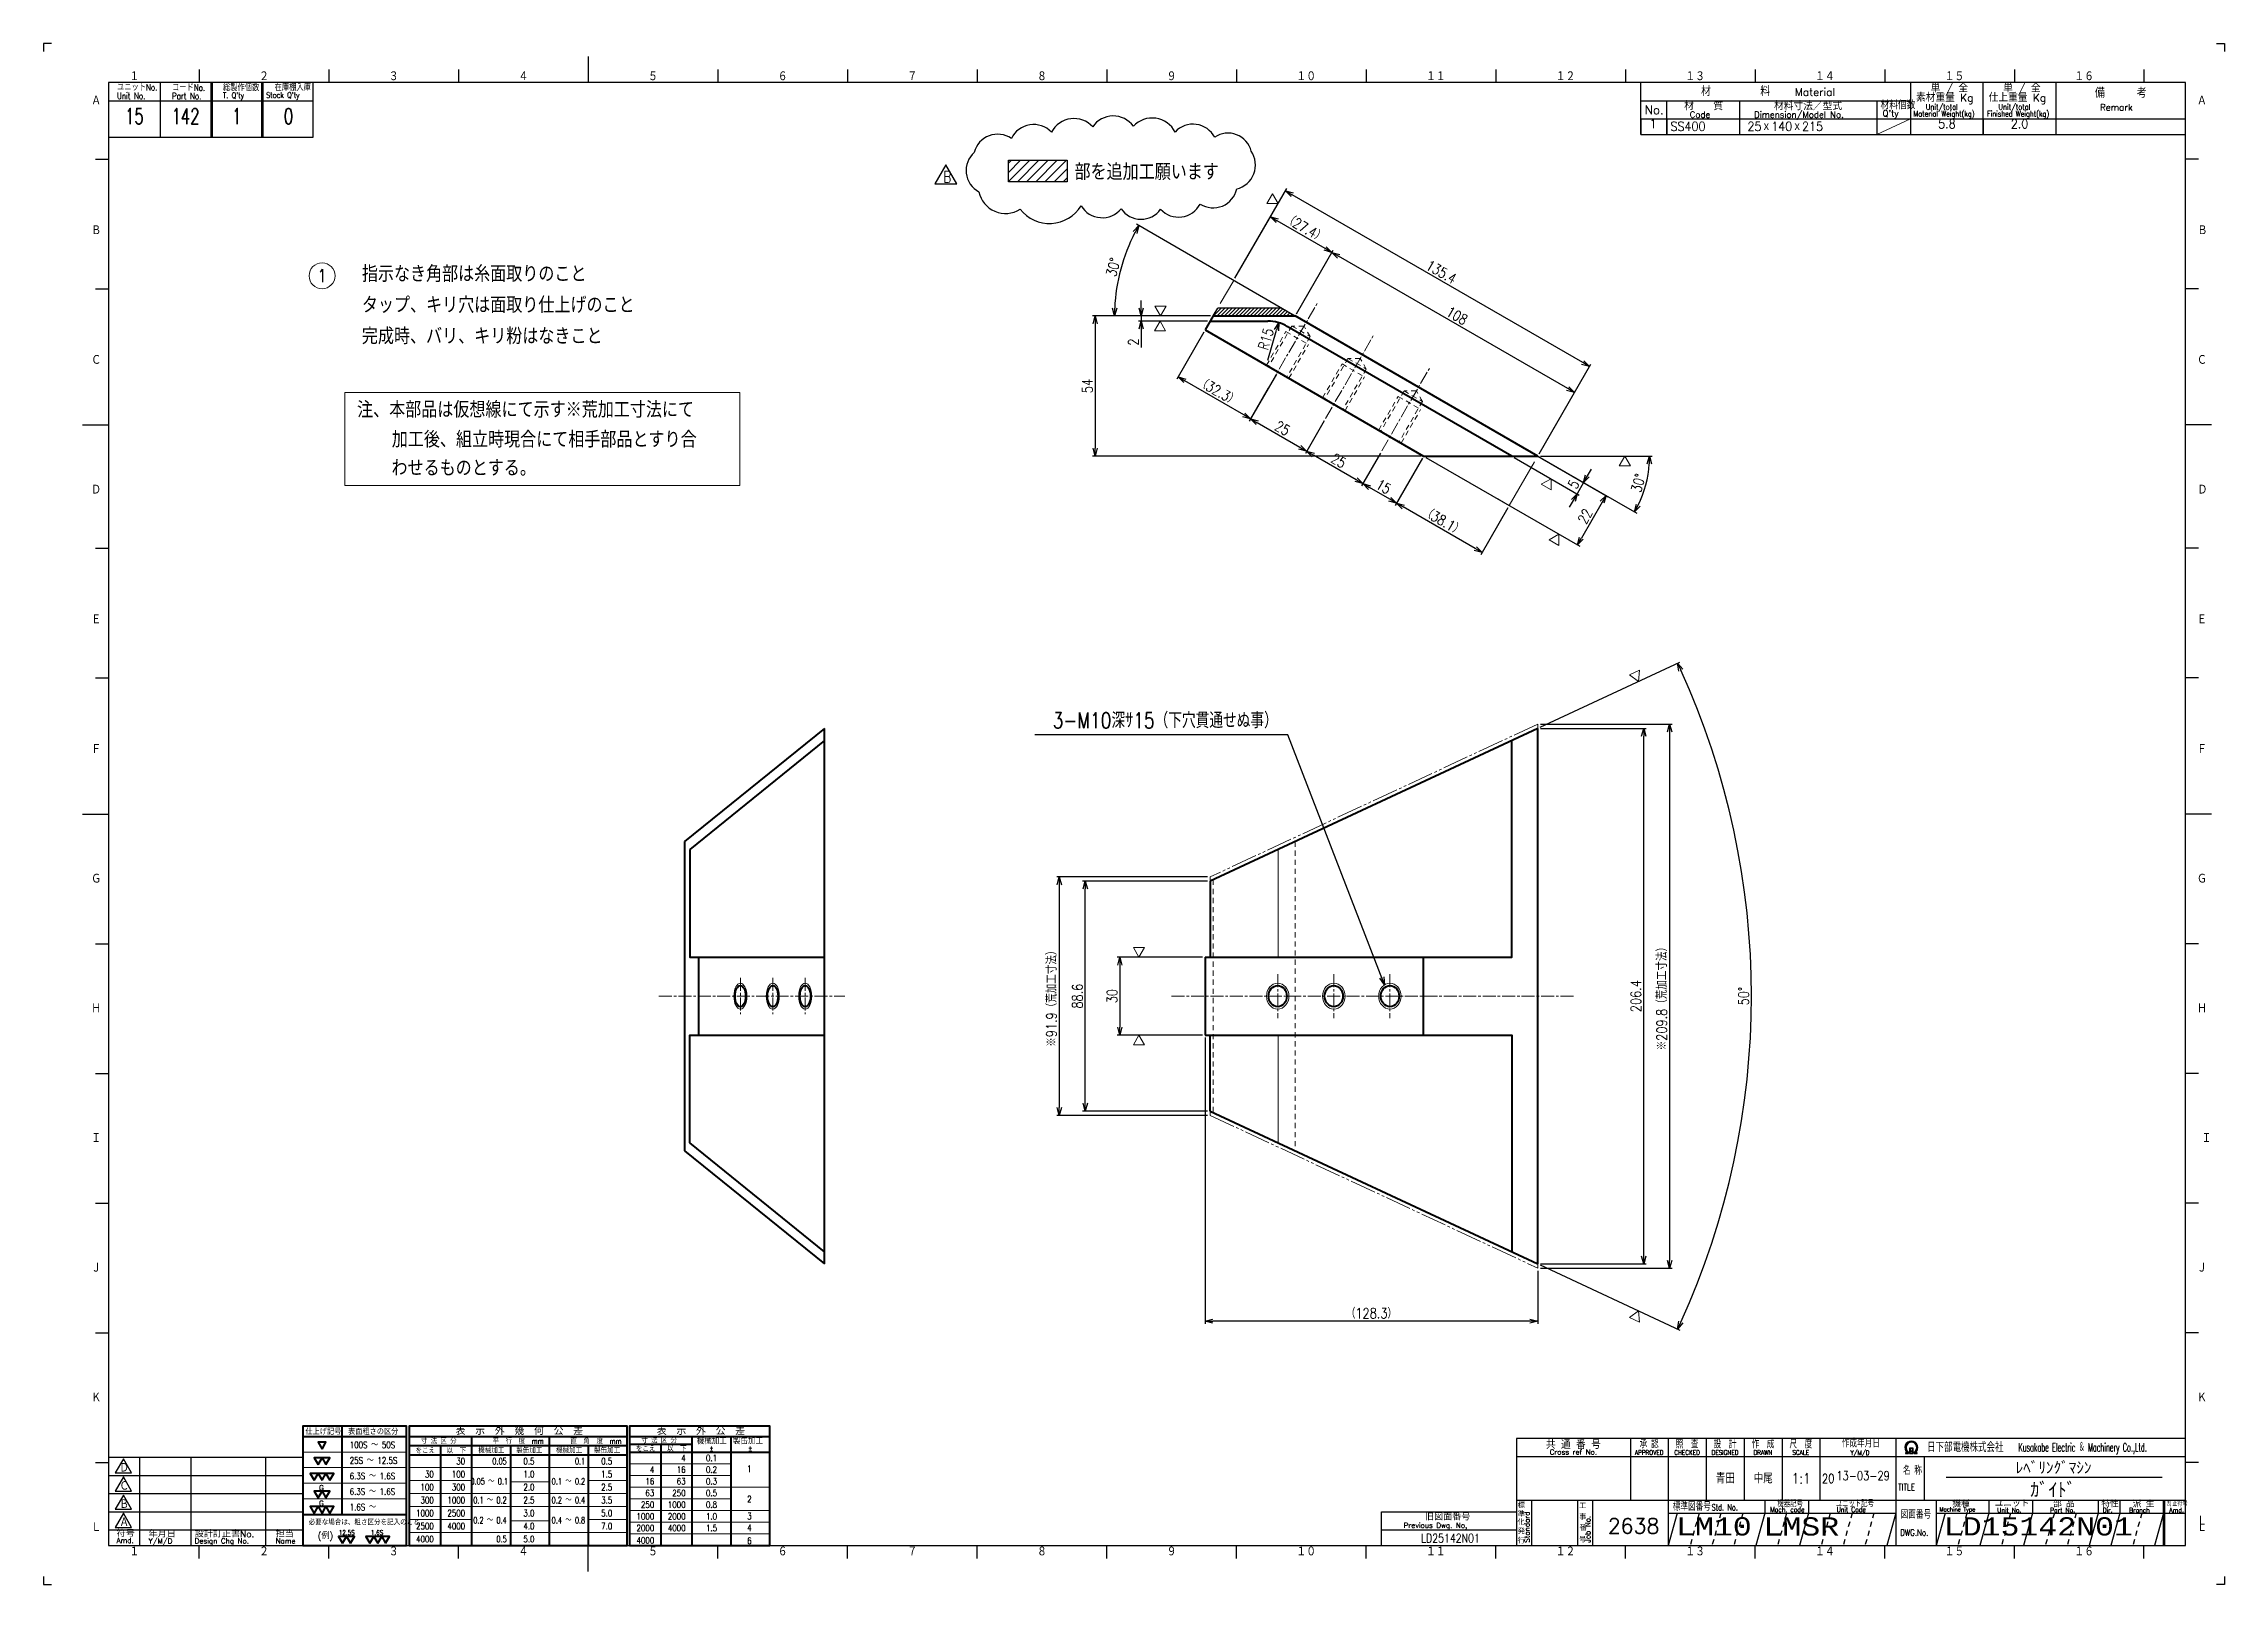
# Model space of a CAD drawing. Header units: millimetres. Extents: x 0 to 841, y 0 to 1188.
# Drawn here: x 0 to 841, y 0 to 594 of the extents above; entities that cross this region are included whole.
import ezdxf
from ezdxf.enums import TextEntityAlignment as Align

# ---------------------------------------------------------------- set-up
doc = ezdxf.new("R2010")
doc.units = ezdxf.units.MM
for name, pattern in [('GEN3A', [3.5, 2, -1.5]), ('GEN4A', [15, 10, -1, 1, -1, 1, -1]), ('GEN7A', [7.5, 5, -0.75, 1, -0.75]), ('HIDDEN2', [3.5, 2, -1.5])]:
    doc.linetypes.add(name, pattern=pattern)
doc.layers.get('0').update_dxf_attribs({"linetype": 'CONTINUOUS', "lineweight": 20})
doc.layers.get('DEFPOINTS').update_dxf_attribs({"linetype": 'CONTINUOUS'})
for name, color, linetype, lineweight in [('2', 5, 'CONTINUOUS', 40), ('3A', 6, 'HIDDEN2', 20), ('4', 3, 'CONTINUOUS', 13), ('4A', 3, 'GEN4A', 13), ('5', 3, 'CONTINUOUS', 13), ('6', 7, 'CONTINUOUS', 50), ('7A', 4, 'GEN7A', 13), ('8', 1, 'CONTINUOUS', 13), ('_-3A', 6, 'HIDDEN2', 20)]:
    doc.layers.add(name, color=color, linetype=linetype, lineweight=lineweight)
doc.layers.add('RAHM2', color=1, linetype='CONTINUOUS')
doc.layers.add('RAHM3', color=52, linetype='CONTINUOUS')
doc.styles.add('DIMENSION', font='monotxt.shx', dxfattribs={"bigfont": 'bigfont.shx'})
doc.styles.get("Standard").update_dxf_attribs({"font": 'romans.shx', "width": 0.8, "bigfont": 'extfont2.shx'})
doc.dimstyles.new('GEN-ISO', dxfattribs={"dimtxt": 4, "dimasz": 3, "dimexe": 1, "dimexo": 1, "dimgap": 1, "dimtad": 3, "dimrnd": 0.01, "dimdsep": 46, "dimtxsty": 'Standard', "dimblk": 'OPEN30', "dimcen": 0, "dimclrt": 7, "dimadec": 3, "dimazin": 2, "dimtp": 0.1, "dimtm": 0.1, "dimtfac": 0.6, "dimtmove": 2, "dimatfit": 3, "dimldrblk": 'OPEN30', "dimfxl": 1, "dimarcsym": 0})
doc.dimstyles.new('GEN-ISO$0', dxfattribs={"dimtxt": 4, "dimasz": 3, "dimexe": 1, "dimexo": 1, "dimgap": 1, "dimtad": 3, "dimrnd": 0.01, "dimdsep": 46, "dimtxsty": 'Standard', "dimblk": 'OPEN30', "dimcen": 0, "dimclrt": 7, "dimazin": 2, "dimtp": 0.1, "dimtm": 0.1, "dimtfac": 0.6, "dimtmove": 2, "dimatfit": 3, "dimldrblk": 'OPEN30', "dimfxl": 1, "dimarcsym": 0})
doc.dimstyles.new('GEN-ISO$4', dxfattribs={"dimtxt": 4, "dimasz": 3, "dimexe": 1, "dimexo": 1, "dimgap": 1, "dimtad": 1, "dimtoh": 1, "dimrnd": 0.01, "dimdsep": 46, "dimtxsty": 'Standard', "dimblk": 'OPEN30', "dimcen": 0, "dimclrt": 7, "dimazin": 2, "dimtp": 0.1, "dimtm": 0.1, "dimtfac": 0.6, "dimtofl": 0, "dimtmove": 0, "dimatfit": 2, "dimldrblk": 'OPEN30', "dimfxl": 1, "dimarcsym": 0})

msp = doc.modelspace()

# ---------------------------------------------------------------- texts
at = {"layer": '5', "color": 52}
for s, insert, char_height, attachment_point in [('3-M10深ｻ15（下穴貫通せぬ事）', (475.953, 333.037), 6, 6), ('青田', (644.854, 40.914), 4, 4), ('中尾', (659.478, 40.914), 4, 4)]:
    msp.add_mtext(s, dxfattribs=dict(at, insert=insert, char_height=char_height, attachment_point=attachment_point))
at = {"layer": '6', "width": 0.9}
for s, p in [('指示なき角部は糸面取りのこと', (122.733, 502.105)), ('タップ、キリ穴は面取り仕上げのこと', (122.733, 490.105)), ('完成時、バリ、キリ粉はなきこと', (122.733, 478.105)), ('注、本部品は仮想線にて示す※荒加工寸法にて', (120.883, 449.748)), ('加工後、組立時現合にて相手部品とすり合', (134.273, 438.246)), ('わせるものとする。', (134.166, 427.264))]:
    msp.add_text(s, height=6.25, dxfattribs=at).set_placement(p)
at = {"layer": 'DEFPOINTS', "width": 0.9}
msp.add_text('部を追加工願います', height=6.25, dxfattribs=at).set_placement((397.552, 541.39))
at = {"layer": 'DEFPOINTS', "color": 7, "lineweight": 50, "insert": (346.905, 544.796), "char_height": 4.375, "attachment_point": 1}
msp.add_mtext_dynamic_manual_height_columns('B', width=3.52356, gutter_width=17.5, heights=[0], dxfattribs=at)

# ---------------------------------------------------------------- blocks, each defined once
blk = doc.blocks.new('1A1ﾌﾞﾋﾝ')
at = {"layer": 'RAHM2', "color": 5, "linetype": 'Continuous'}
for p, q in [((3, 594), (0, 594)), ((0, 594), (0, 591)), ((210, 589), (210, 579)), ((838, 594), (841, 594)), ((841, 594), (841, 591)), ((60, 584), (60, 579)), ((110, 584), (110, 579)), ((160, 584), (160, 579)), ((260, 584), (260, 579)), ((310, 584), (310, 579)), ((360, 584), (360, 579)), ((410, 584), (410, 579)), ((460, 584), (460, 579)), ((510, 584), (510, 579)), ((560, 584), (560, 579)), ((610, 584), (610, 579)), ((660, 584), (660, 579)), ((710, 584), (710, 579)), ((760, 584), (760, 579)), ((810, 584), (810, 579)), ((826, 579), (25, 579)), ((25, 579), (25, 15)), ((104, 558), (104, 579)), ((826, 15), (826, 579)), ((25, 558), (64.5, 558)), ((64.5, 558), (104, 558)), ((20, 549.5), (25, 549.5)), ((831, 549.5), (826, 549.5)), ((20, 499.5), (25, 499.5)), ((831, 499.5), (826, 499.5)), ((15, 447), (25, 447)), ((836, 447), (826, 447)), ((20, 399.5), (25, 399.5)), ((831, 399.5), (826, 399.5)), ((20, 349.5), (25, 349.5)), ((831, 349.5), (826, 349.5)), ((15, 297), (25, 297)), ((836, 297), (826, 297)), ((20, 247), (25, 247)), ((831, 247), (826, 247)), ((20, 197), (25, 197)), ((831, 197), (826, 197)), ((20, 147), (25, 147)), ((831, 147), (826, 147)), ((20, 97), (25, 97)), ((831, 97), (826, 97)), ((20, 47), (25, 47)), ((831, 47), (826, 47)), ((25, 15), (826, 15)), ((60, 10), (60, 15)), ((110, 10), (110, 15)), ((160, 10), (160, 15)), ((210, 5), (210, 15)), ((260, 10), (260, 15)), ((310, 10), (310, 15)), ((360, 10), (360, 15)), ((410, 10), (410, 15)), ((460, 10), (460, 15)), ((510, 10), (510, 15)), ((560, 10), (560, 15)), ((610, 10), (610, 15)), ((660, 10), (660, 15)), ((710, 10), (710, 15)), ((760, 10), (760, 15)), ((810, 10), (810, 15)), ((0, 3), (0, 0)), ((0, 0), (3, 0)), ((841, 0), (838, 0)), ((841, 3), (841, 0))]:
    blk.add_line(p, q, dxfattribs=at)
at = {"layer": 'RAHM2', "color": 7, "linetype": 'Continuous'}
for p, q in [((25, 572), (64.5, 572)), ((45, 579), (45, 558)), ((64.5, 579), (64.5, 558)), ((64.5, 572), (104, 572)), ((65, 579), (65, 558)), ((84, 579), (84, 558)), ((84.5, 579), (84.5, 558)), ((616, 559), (616, 579)), ((616, 572), (720, 572)), ((626, 559), (626, 572)), ((654, 572), (654, 559)), ((707, 572), (707, 559)), ((720, 579), (720, 559)), ((748, 559), (748, 579)), ((776, 579), (776, 559)), ((616, 565), (826, 565)), ((616, 559), (826, 559)), ((611.93, 56.26), (611.93, 32.42)), ((626.55, 56.26), (626.55, 15)), ((641.18, 56.26), (641.18, 32.42)), ((655.8, 56.26), (655.8, 32.42)), ((670.43, 56.26), (670.43, 32.42)), ((685.05, 56.26), (685.05, 32.42)), ((714.3, 56.26), (714.3, 15)), ((25, 49), (100, 49)), ((37, 49), (37, 15)), ((56.8, 49), (56.8, 15)), ((85.6, 49), (85.6, 15)), ((100, 15), (100, 49)), ((568.05, 49.26), (826, 49.26)), ((685.05, 49.26), (685.05, 32.42)), ((714.3, 49.26), (714.3, 49.26)), ((725.17, 49.26), (725.17, 32.42)), ((25, 42), (100, 42)), ((25, 35), (100, 35)), ((25, 28), (100, 28)), ((516, 28), (568.05, 28)), ((516, 15), (516, 28)), ((568.05, 32.42), (826, 32.42)), ((573.77, 32.42), (573.77, 15)), ((591.59, 32.42), (591.59, 15)), ((597.3, 32.42), (597.3, 15)), ((626.55, 27.42), (714.3, 27.42)), ((663.73, 32.42), (663.73, 27.42)), ((680.59, 32.42), (680.59, 27.42)), ((729.82, 32.42), (729.82, 15)), ((729.82, 27.42), (826, 27.42)), ((750.15, 32.42), (750.15, 27.42)), ((767, 32.42), (767, 27.42)), ((792.29, 32.42), (792.29, 27.42)), ((800.72, 32.42), (800.72, 27.42)), ((817.57, 15), (817.57, 32.42)), ((818.07, 15), (818.07, 32.42)), ((25, 21), (100, 21)), ((516, 21), (568.05, 21))]:
    blk.add_line(p, q, dxfattribs=at)
at = {"layer": 'RAHM2', "color": 3, "linetype": 'Continuous'}
for p, q in [((733.73, 41.35), (817.03, 41.35)), ((630.02, 27.42), (626.55, 15)), ((663.73, 27.42), (660.26, 15)), ((680.59, 27.42), (677.12, 15)), ((714.3, 27.42), (710.83, 15)), ((750.15, 27.42), (746.68, 15)), ((767, 27.42), (763.54, 15)), ((792.29, 27.42), (788.82, 15)), ((800.72, 27.42), (797.25, 15))]:
    blk.add_line(p, q, dxfattribs=at)
at = {"layer": 'RAHM2', "color": 3, "linetype": 'GEN3A'}
for p, q in [((638.44, 27.42), (634.98, 15)), ((646.87, 27.42), (643.41, 15)), ((655.3, 27.42), (651.84, 15)), ((672.16, 27.42), (668.69, 15)), ((689.01, 27.42), (685.55, 15)), ((697.44, 27.42), (693.98, 15)), ((705.87, 27.42), (702.41, 15)), ((741.72, 27.42), (738.25, 15)), ((758.57, 27.42), (755.11, 15)), ((775.43, 27.42), (771.97, 15)), ((783.86, 27.42), (780.39, 15)), ((809.14, 27.42), (805.68, 15))]:
    blk.add_line(p, q, dxfattribs=at)
at = {"layer": 'RAHM2', "color": 5, "linetype": 'Continuous'}
blk.add_lwpolyline([(826, 56.26), (568.05, 56.26), (568.05, 15)], dxfattribs=at)
at = {"layer": 'RAHM2', "color": 7, "linetype": 'Continuous'}
for points in [[(718.02, 50.4), (719.22, 50.4), (719.22, 51.01)], [(718.02, 50.58), (718.97, 50.58), (718.97, 50.91)], [(718.72, 50.82), (718.72, 50.75), (718.02, 50.75), (718.02, 50.4)], [(719.62, 52.51), (719.62, 50.4), (720.92, 50.4), (720.92, 52.51), (719.62, 52.51)], [(719.77, 52.36), (719.77, 51.53), (720.77, 51.53), (720.77, 52.36), (719.77, 52.36)], [(720.77, 51.38), (720.77, 50.55), (719.77, 50.55), (719.77, 51.38), (720.77, 51.38)], [(721.32, 50.98), (721.32, 50.4), (722.58, 50.4), (722.58, 50.75), (721.85, 50.75), (721.85, 50.8)], [(721.57, 50.87), (721.57, 50.58), (722.58, 50.58)]]:
    blk.add_lwpolyline(points, dxfattribs=at)
for points in [[(30.79, 48.41), (27.65, 42.97), (33.92, 42.97)], [(30.79, 41.41), (27.65, 35.97), (33.92, 35.97)], [(30.79, 34.41), (27.65, 28.97), (33.92, 28.97)], [(30.79, 27.41), (27.65, 21.97), (33.92, 21.97)]]:
    blk.add_lwpolyline(points, close=True, dxfattribs=at)
at = {"layer": 'RAHM2', "color": 3, "linetype": 'Continuous'}
for points in [[(733.29, 27.42), (729.82, 15)], [(817.57, 27.42), (817.57, 27.42), (814.11, 15)]]:
    blk.add_lwpolyline(points, dxfattribs=at)
at = {"layer": 'RAHM2', "color": 7, "linetype": 'Continuous'}
for radius, start, end in [(2.5, 308.27062, 230.89517), (2.28, 303.99488, 234.40132), (2.06, 299.8294, 238.47562)]:
    blk.add_arc((720.3, 52.76), radius, start, end, dxfattribs=at)
at = {"layer": 'RAHM2', "color": 5, "linetype": 'Continuous'}
for s, height, p in [('１', 3.31, (33.1, 579.6)), ('２', 3.31, (83.1, 579.6)), ('３', 3.31, (133.1, 579.6)), ('４', 3.31, (183.1, 579.6)), ('５', 3.31, (233.1, 579.6)), ('６', 3.31, (283.1, 579.6)), ('７', 3.31, (333.1, 579.6)), ('８', 3.31, (383.1, 579.6)), ('９', 3.31, (433.1, 579.6)), ('１０', 3.311, (483.1, 579.6)), ('１１', 3.311, (533.1, 579.6)), ('１２', 3.311, (583.1, 579.6)), ('１３', 3.311, (633.1, 579.6)), ('１４', 3.311, (683.1, 579.6)), ('１５', 3.311, (733.1, 579.6)), ('１６', 3.311, (783.1, 579.6)), ('Ａ', 3.31, (18.36, 570.24)), ('Ａ', 3.31, (830.43, 570.24)), ('Ｂ', 3.31, (18.36, 520.24)), ('Ｂ', 3.31, (830.65, 520.24)), ('Ｃ', 3.31, (18.36, 470.24)), ('Ｃ', 3.31, (830.43, 470.24)), ('Ｄ', 3.31, (18.36, 420.24)), ('Ｄ', 3.31, (830.65, 420.24)), ('Ｅ', 3.31, (18.36, 370.24)), ('Ｅ', 3.31, (830.43, 370.24)), ('Ｆ', 3.31, (18.36, 320.24)), ('Ｆ', 3.31, (830.43, 320.24)), ('Ｇ', 3.31, (18.36, 270.24)), ('Ｇ', 3.31, (830.43, 270.24)), ('Ｈ', 3.31, (18.36, 220.24)), ('Ｈ', 3.31, (830.43, 220.24)), ('Ｉ', 3.31, (18.36, 170.24)), ('Ｉ', 3.31, (832.19, 170.24)), ('Ｊ', 3.31, (18.36, 120.24)), ('Ｊ', 3.31, (830.43, 120.24)), ('Ｋ', 3.31, (18.36, 70.24)), ('Ｋ', 3.31, (830.43, 70.24)), ('Ｌ', 3.31, (830.43, 22.74)), ('Ｌ', 3.31, (18.36, 20.24)), ('Ｌ', 3.31, (830.43, 20.24)), ('１', 3.31, (33.1, 10.87)), ('２', 3.31, (83.1, 10.87)), ('３', 3.31, (133.1, 10.87)), ('４', 3.31, (183.1, 10.87)), ('５', 3.31, (233.1, 10.87)), ('６', 3.31, (283.1, 10.87)), ('７', 3.31, (333.1, 10.87)), ('８', 3.31, (383.1, 10.87)), ('９', 3.31, (433.1, 10.87)), ('１０', 3.311, (483.1, 10.87)), ('１１', 3.311, (533.1, 10.87)), ('１２', 3.311, (583.1, 10.87)), ('１３', 3.311, (633.1, 10.87)), ('１４', 3.311, (683.1, 10.87)), ('１５', 3.311, (733.1, 10.87)), ('１６', 3.311, (783.1, 10.87))]:
    blk.add_text(s, height=height, dxfattribs=at).set_placement(p)
at = {"layer": 'RAHM2', "color": 7, "linetype": 'Continuous'}
for s, height, width, p in [('ユニットNo.', 2.5, 0.8, (28.29, 575.92)), ('Unit No.', 2.5, 0.8, (28.29, 572.64)), ('コードNo.', 2.5, 0.8, (49.52, 575.81)), ('Part No.', 2.5, 0.8, (49.52, 572.53)), ('総製作個数', 2.5, 0.8, (69.17, 575.72)), ("T. Q'ty", 2.2, 0.8, (69.17, 572.96)), ("Stock Q'ty", 2.2, 0.8, (85.8, 573.06)), ('在庫棚入庫', 2.5, 0.8, (89.08, 575.82)), ('材料個数', 3, 0.8, (708.41, 568.75)), ('Material Weight(kg)', 2.2, 0.68, (721.1, 565.86)), ('Unit/total', 2.2, 0.7, (725.86, 568.49)), ('Finished Weight(kg)', 2.2, 0.68, (749.46, 565.86)), ('Unit/total', 2.2, 0.7, (753.86, 568.49)), ('作成年月日', 3, 0.7, (693.49, 52.82)), ('Y/M/D', 1.8, 0.8, (696.79, 49.87)), ('Kusakabe Electric ＆ Machinery Co.,Ltd.', 3.3108, 0.5, (761.56, 51.19)), ('20', 3.5, 0.8, (685.81, 39.08)), ('名 称', 3, 0.7, (717.06, 42.33)), ('TITLE', 2.5, 0.8, (715.18, 36.25)), ('標準図番号', 3, 0.7, (628.26, 28.44)), ('Std. No.', 2.5, 0.7, (643.23, 28.44)), ('Mach. code', 2, 0.7, (665.86, 27.83)), ('機器記号', 2.5, 0.7, (668.65, 29.77)), ('ユニット記号', 2.5, 0.7, (691.14, 29.85)), ('Unit Code', 2, 0.7, (691.45, 27.83)), ('図面番号', 3, 0.7, (716.15, 25.37)), ('Machine Type', 1.7, 0.9, (731.15, 28.05)), ('訂正符号', 2, 0.7, (818.96, 30.16))]:
    blk.add_text(s, height=height, dxfattribs=dict(at, width=width)).set_placement(p)
for s, height, p in [('材\u3000\u3000\u3000\u3000\u3000料', 3.311, (639.18, 573.82)), ('Material', 3, (675.34, 573.82)), ('素材重量 Kg', 3, (722.08, 571.63)), ('単 / 全', 3, (727.71, 575.26)), ('仕上重量 Kg', 3, (750.08, 571.63)), ('単 / 全', 3, (755.71, 575.26)), ('備     考', 3.311, (791.08, 573.21)), ('No.', 3.311, (617.5, 566.82)), ('材\u3000\u3000質', 3, (632.68, 568.39)), ('Code', 2.4, (634.82, 565.45)), ('Dimension/Model No.', 2.4, (659.65, 565.45)), ('材料寸法／型式', 3, (667.33, 568.39)), ("Q'ty", 2.4, (709.19, 565.93)), ('Remark', 2.5, (793.03, 568.16)), ('Ｄ', 3.2, (29.23, 43.2)), ('Ｃ', 3.2, (29.23, 36.2)), ('Ａ', 3.2, (29.23, 22.2)), ('Ｂ', 3.2, (29.23, 29.2)), ('旧図面番号', 2.5, (532.71, 24.69)), ('標', 2, (568.44, 29.43)), ('準', 2, (568.47, 26.11)), ('工', 2, (592.15, 29.24)), ('事', 2, (592.17, 24.92)), ('機種', 2.4, (736.08, 29.76)), ('ユニット', 2.4, (752.39, 29.96)), ('Unit No.', 1.7, (753.39, 27.76)), ('Part No.', 1.7, (773.81, 27.76)), ('部 品', 2.4, (774.93, 29.79)), ('特性', 2.4, (793.55, 29.78)), ('Dir.', 1.7, (794.09, 27.76)), ('Branch', 1.7, (804.28, 27.76)), ('派 生', 2.4, (805.65, 29.72)), ('Amd.', 1.7, (819.74, 27.76)), ('Amd.', 2, (28.17, 15.93)), ('符号', 2.5, (28.17, 18.37)), ('Y/M/D', 2, (40.49, 15.7)), ('年月日', 2.5, (40.49, 18.14)), ('設計訂正書No.', 2.5, (58.29, 18.18)), ('Design Chg No.', 2, (58.29, 15.75)), ('担当', 2.5, (89.5, 18.18)), ('Name', 2, (89.5, 15.75)), ('Previous Dwg. No,', 2, (524.5, 21.75)), ('化', 2, (568.37, 22.95)), ('行', 2, (568.43, 15.82)), ('行', 2, (568.46, 15.82)), ('発', 2, (568.46, 19.47)), ('号', 2, (592.11, 16.28)), ('番', 2, (592.31, 20.76))]:
    blk.add_text(s, height=height, dxfattribs=at).set_placement(p)
for s, height, p in [('共 通 番 号', 3, (589.93, 54.14)), ('Cross ref No.', 2, (589.93, 51.01))]:
    blk.add_text(s, height=height, dxfattribs=at).set_placement(p, align=Align.MIDDLE)
for s, height, width, p in [('APPROVED', 1.8, 0.8, (619.18, 50.85)), ('承 認', 3, 0.7, (619.18, 54.35)), ('CHECKED', 1.8, 0.8, (633.8, 50.85)), ('照  査', 3, 0.7, (633.8, 54.35)), ('DESIGNED', 1.8, 0.8, (648.43, 50.85)), ('設  計', 3, 0.7, (648.43, 54.35)), ('作  成', 3, 0.7, (663.05, 54.35)), ('DRAWN', 1.8, 0.8, (663.05, 50.85)), ('尺  度', 3, 0.7, (677.67, 54.35)), ('SCALE', 1.8, 0.8, (677.67, 50.85)), ('DWG.No.', 2.5, 0.8, (721.41, 19.96))]:
    blk.add_text(s, height=height, dxfattribs=dict(at, width=width)).set_placement(p, align=Align.MIDDLE)
at = {"layer": 'RAHM2', "color": 7, "linetype": 'Continuous', "width": 0.844147}
blk.add_text('日下部電機株式会社', height=3.311, dxfattribs=at).set_placement((726.35, 51.06), (755.79, 51.06), align=Align.FIT)
at = {"layer": 'RAHM2', "color": 7, "linetype": 'Continuous'}
for s, p in [('Standard', (573.07, 16.05)), ('Job No.', (596.5, 16.05))]:
    blk.add_text(s, height=2, rotation=90, dxfattribs=at).set_placement(p)
at = {"layer": 'RAHM2', "color": 5, "linetype": 'Continuous', "width": 0.7}
for tag, p in [('HEADER3', (35, 566.01)), ('HEADER4', (54.75, 566)), ('HEADER15', (74.49, 566)), ('HEADER16', (94.43, 566))]:
    blk.add_attdef(tag, text='', height=6, dxfattribs=at).set_placement(p, align=Align.MIDDLE)
at = {"layer": 'RAHM2', "color": 7, "linetype": 'Continuous'}
blk.add_attdef('HEADER5', text='', height=2.5, dxfattribs=at).set_placement((63.69, 559.1), align=Align.BOTTOM_RIGHT)
for tag, height, width, p in [('HEADER25', 3.2, 0.63, (46.91, 45.38)), ('HEADER23', 3.33, 0.8, (71.4, 45.2)), ('HEADER24', 3.5, 0.8, (92.57, 45.22)), ('HEADER7', 5, 0.8, (590.38, 40.8)), ('GEN-TITLE-SCA', 4, 0.85, (677.79, 40.85)), ('HEADER1', 5, 0.9, (775.12, 45.15)), ('HEADER22', 3.2, 0.63, (46.91, 38.38)), ('HEADER20', 3.33, 0.8, (71.4, 38.2)), ('HEADER21', 3.5, 0.8, (92.57, 38.22)), ('HEADER2', 6, 0.9, (774.89, 36.68)), ('HEADER19', 3.2, 0.63, (46.91, 31.38)), ('HEADER11', 3.2, 0.63, (46.91, 24.38)), ('HEADER17', 3.33, 0.8, (71.4, 31.2)), ('HEADER9', 3.33, 0.8, (71.4, 24.2)), ('HEADER18', 3.5, 0.8, (92.57, 31.22)), ('HEADER10', 3.5, 0.8, (92.57, 24.22)), ('HEADER14', 3.31, 0.8, (542.54, 17.82))]:
    blk.add_attdef(tag, text='', height=height, dxfattribs=dict(at, width=width)).set_placement(p, align=Align.MIDDLE)
at = {"layer": 'RAHM2', "color": 7, "linetype": 'Continuous', "width": 0.8}
blk.add_attdef('GEN-TITLE-DAT', text='', height=3.5, dxfattribs=at).set_placement((691.35, 39.1), align=Align.BOTTOM_LEFT)
at = {"layer": 'RAHM2', "color": 5, "linetype": 'Continuous'}
blk.add_attdef('HEADER6', text='', height=5.8, dxfattribs=at).set_placement((623.09, 17.9), align=Align.BOTTOM_RIGHT)
at = {"layer": 'RAHM2', "color": 5, "linetype": 'Continuous', "style": 'DIMENSION', "width": 1.2}
for tag, p in [('HEADER13', (629.56, 16.75)), ('HEADER12', (663.26, 16.72)), ('GEN-TITLE-DWG', (732.79, 16.74))]:
    blk.add_attdef(tag, text='', height=7.02, dxfattribs=at).set_placement(p, align=Align.BOTTOM_LEFT)
at = {"layer": 'RAHM2', "color": 5, "linetype": 'Continuous', "style": 'DIMENSION'}
blk.add_attdef('HEADER8', text='', height=7.02, dxfattribs=at).set_placement((824.55, 16.71), align=Align.BOTTOM_RIGHT)
blk = doc.blocks.new('_Open30')
at = {"color": 0, "linetype": 'ByBlock', "lineweight": -2}
for p, q in [((-1, 0.27), (0, 0)), ((0, 0), (-1, -0.27)), ((0, 0), (-1, 0))]:
    blk.add_line(p, q, dxfattribs=at)
blk = doc.blocks.new('*D4')
at = {"layer": '5', "color": 0, "lineweight": -2, "transparency": 16777216}
for p, q in [((459.45, 503.56), (479.39, 538.11)), ((593.55, 471.04), (481.49, 535.74)), ((576.7, 435.87), (596.64, 470.41))]:
    blk.add_line(p, q, dxfattribs=at)
at = {"layer": 'DEFPOINTS', "color": 0, "transparency": 16777216}
for p in [(478.89, 537.24), (458.95, 502.7), (576.2, 435)]:
    blk.add_point(p, dxfattribs=at)
at = {"layer": '5', "color": 0, "lineweight": -2, "transparency": 16777216, "xscale": 3, "yscale": 3, "zscale": 3}
for p, rotation in [((478.89, 537.24), 149.9999999999995), ((596.14, 469.54), 329.9999999999994)]:
    blk.add_blockref('_Open30', p, dxfattribs=dict(at, rotation=rotation))
at = {"layer": '5', "color": 7, "transparency": 16777216, "insert": (539.02, 505.99), "char_height": 4, "attachment_point": 5, "rotation": 330}
blk.add_mtext('135.4', dxfattribs=at)
blk = doc.blocks.new('*D5')
at = {"layer": '5', "color": 0, "lineweight": -2, "transparency": 16777216}
for p, q in [((483.17, 489.87), (497.32, 514.38)), ((587.76, 461.02), (499.42, 512.02)), ((576.7, 435.87), (590.85, 460.38))]:
    blk.add_line(p, q, dxfattribs=at)
at = {"layer": 'DEFPOINTS', "color": 0, "transparency": 16777216}
for p in [(496.82, 513.52), (482.67, 489), (576.2, 435)]:
    blk.add_point(p, dxfattribs=at)
at = {"layer": '5', "color": 0, "lineweight": -2, "transparency": 16777216, "xscale": 3, "yscale": 3, "zscale": 3}
for p, rotation in [((496.82, 513.52), 149.9999999999967), ((590.35, 459.52), 329.9999999999967)]:
    blk.add_blockref('_Open30', p, dxfattribs=dict(at, rotation=rotation))
at = {"layer": '5', "color": 7, "transparency": 16777216, "insert": (545.09, 489.11), "char_height": 4, "attachment_point": 5, "rotation": 330}
blk.add_mtext('108', dxfattribs=at)
blk = doc.blocks.new('*D6')
at = {"layer": '5', "color": 0, "lineweight": -2, "transparency": 16777216}
for p, q in [((459.45, 503.56), (473.6, 528.08)), ((494.23, 515.02), (475.7, 525.71)), ((483.17, 489.87), (497.32, 514.38))]:
    blk.add_line(p, q, dxfattribs=at)
at = {"layer": 'DEFPOINTS', "color": 0, "transparency": 16777216}
for p in [(473.1, 527.21), (458.95, 502.7), (482.67, 489)]:
    blk.add_point(p, dxfattribs=at)
at = {"layer": '5', "color": 0, "lineweight": -2, "transparency": 16777216, "xscale": 3, "yscale": 3, "zscale": 3}
for p, rotation in [((473.1, 527.21), 149.9999999999969), ((496.82, 513.52), 329.9999999999969)]:
    blk.add_blockref('_Open30', p, dxfattribs=dict(at, rotation=rotation))
at = {"layer": '5', "color": 7, "transparency": 16777216, "insert": (486.46, 522.96), "char_height": 4, "attachment_point": 5, "rotation": 330}
blk.add_mtext('（27.4）', dxfattribs=at)
blk = doc.blocks.new('*D7')
at = {"layer": '5', "color": 0, "lineweight": -2, "transparency": 16777216}
for p, q in [((450.04, 489), (422.27, 489)), ((423.27, 492), (423.27, 495)), ((423.27, 489), (423.27, 487)), ((448.88, 487), (422.27, 487)), ((423.27, 484), (423.27, 476.87))]:
    blk.add_line(p, q, dxfattribs=at)
at = {"layer": 'DEFPOINTS', "color": 0, "transparency": 16777216}
for p in [(451.04, 489), (423.27, 487), (449.88, 487)]:
    blk.add_point(p, dxfattribs=at)
at = {"layer": '5', "color": 0, "lineweight": -2, "transparency": 16777216, "xscale": 3, "yscale": 3, "zscale": 3}
for p, rotation in [((423.27, 489), 270), ((423.27, 487), 90)]:
    blk.add_blockref('_Open30', p, dxfattribs=dict(at, rotation=rotation))
at = {"layer": '5', "color": 7, "transparency": 16777216, "insert": (420.27, 478.93), "char_height": 4, "attachment_point": 5, "rotation": 90}
blk.add_mtext('2', dxfattribs=at)
blk = doc.blocks.new('*D8')
at = {"layer": '5', "color": 0, "lineweight": -2, "transparency": 16777216}
for p, q in [((569.57, 438.83), (594.73, 424.3)), ((567.07, 434.5), (592.23, 419.97)), ((595.37, 427.4), (596.87, 430)), ((593.87, 424.8), (591.37, 420.47)), ((589.87, 417.87), (588.37, 415.27))]:
    blk.add_line(p, q, dxfattribs=at)
at = {"layer": 'DEFPOINTS', "color": 0, "transparency": 16777216}
for p in [(568.7, 439.33), (566.2, 435), (591.37, 420.47)]:
    blk.add_point(p, dxfattribs=at)
at = {"layer": '5', "color": 0, "lineweight": -2, "transparency": 16777216, "xscale": 3, "yscale": 3, "zscale": 3}
for p, rotation in [((591.37, 420.47), 60.00000000000156), ((593.87, 424.8), 240.0000000000016)]:
    blk.add_blockref('_Open30', p, dxfattribs=dict(at, rotation=rotation))
at = {"layer": '5', "color": 7, "transparency": 16777216, "insert": (590.02, 424.14), "char_height": 4, "attachment_point": 5, "rotation": 60}
blk.add_mtext('5', dxfattribs=at)
blk = doc.blocks.new('*D9')
at = {"layer": '5', "color": 0, "lineweight": -2, "transparency": 16777216}
for p, q in [((569.57, 438.83), (603.39, 419.3)), ((533.07, 434.5), (592.39, 400.25)), ((601.03, 417.2), (593.03, 403.35))]:
    blk.add_line(p, q, dxfattribs=at)
at = {"layer": 'DEFPOINTS', "color": 0, "transparency": 16777216}
for p in [(568.7, 439.33), (532.2, 435), (591.53, 400.75)]:
    blk.add_point(p, dxfattribs=at)
at = {"layer": '5', "color": 0, "lineweight": -2, "transparency": 16777216, "xscale": 3, "yscale": 3, "zscale": 3}
for p, rotation in [((602.53, 419.8), 60.00000000000147), ((591.53, 400.75), 240.0000000000015)]:
    blk.add_blockref('_Open30', p, dxfattribs=dict(at, rotation=rotation))
at = {"layer": '5', "color": 7, "transparency": 16777216, "insert": (594.43, 411.77), "char_height": 4, "attachment_point": 5, "rotation": 60}
blk.add_mtext('22', dxfattribs=at)
blk = doc.blocks.new('*D10')
at = {"layer": 'DEFPOINTS', "color": 0, "lineweight": -2, "transparency": 16777216}
for p, q in [((577.07, 434.5), (614.41, 412.94)), ((577.2, 435), (620.32, 435))]:
    blk.add_line(p, q, dxfattribs=at)
blk.add_arc((576.2, 435), 43.12, 333.98681, 356.01319, dxfattribs=at)
at = {"layer": 'DEFPOINTS', "color": 0, "transparency": 16777216}
for p in [(477.47, 492), (532.2, 435), (576.2, 435), (576.2, 435), (616.72, 420.25)]:
    blk.add_point(p, dxfattribs=at)
at = {"layer": 'DEFPOINTS', "color": 0, "lineweight": -2, "transparency": 16777216, "xscale": 3, "yscale": 3, "zscale": 3}
for p, rotation in [((619.32, 435), 88.00659600025816), ((613.55, 413.44), 241.9934039997387)]:
    blk.add_blockref('_Open30', p, dxfattribs=dict(at, rotation=rotation))
at = {"layer": 'DEFPOINTS', "color": 7, "transparency": 16777216, "insert": (614.96, 424.62), "char_height": 4, "attachment_point": 5, "rotation": 75}
blk.add_mtext('30°', dxfattribs=at)
blk = doc.blocks.new('*D11')
at = {"layer": '5', "color": 0, "lineweight": -2, "transparency": 16777216}
for p, q in [((531.7, 434.13), (521.23, 415.99)), ((552.13, 399.31), (524.32, 415.36)), ((564.7, 415.08), (554.23, 396.94))]:
    blk.add_line(p, q, dxfattribs=at)
at = {"layer": 'DEFPOINTS', "color": 0, "transparency": 16777216}
for p in [(532.2, 435), (521.73, 416.86), (565.2, 415.95)]:
    blk.add_point(p, dxfattribs=at)
at = {"layer": '5', "color": 0, "lineweight": -2, "transparency": 16777216, "xscale": 3, "yscale": 3, "zscale": 3}
for p, rotation in [((521.73, 416.86), 149.9999999999993), ((554.73, 397.81), 329.9999999999993)]:
    blk.add_blockref('_Open30', p, dxfattribs=dict(at, rotation=rotation))
at = {"layer": '5', "color": 7, "transparency": 16777216, "insert": (539.73, 409.93), "char_height": 4, "attachment_point": 5, "rotation": 330}
blk.add_mtext('（38.1）', dxfattribs=at)
blk = doc.blocks.new('*D12')
at = {"layer": '5', "color": 0, "lineweight": -2, "transparency": 16777216}
for p, q in [((515.52, 436.12), (508.24, 423.49)), ((519.13, 418.36), (511.33, 422.86))]:
    blk.add_line(p, q, dxfattribs=at)
at = {"layer": 'DEFPOINTS', "color": 0, "transparency": 16777216}
for p in [(516.02, 436.98), (532.2, 435), (508.74, 424.36)]:
    blk.add_point(p, dxfattribs=at)
at = {"layer": '5', "color": 0, "lineweight": -2, "transparency": 16777216, "xscale": 3, "yscale": 3, "zscale": 3}
for p, rotation in [((508.74, 424.36), 149.9999999999993), ((521.73, 416.86), 329.9999999999993)]:
    blk.add_blockref('_Open30', p, dxfattribs=dict(at, rotation=rotation))
at = {"layer": '5', "color": 7, "transparency": 16777216, "insert": (516.73, 423.21), "char_height": 4, "attachment_point": 5, "rotation": 330}
blk.add_mtext('15', dxfattribs=at)
blk = doc.blocks.new('*D13')
at = {"layer": '5', "color": 0, "lineweight": -2, "transparency": 16777216}
for p, q in [((493.87, 448.62), (486.58, 435.99)), ((506.14, 425.86), (489.68, 435.36))]:
    blk.add_line(p, q, dxfattribs=at)
at = {"layer": 'DEFPOINTS', "color": 0, "transparency": 16777216}
for p in [(494.37, 449.48), (487.08, 436.86), (516.02, 436.98)]:
    blk.add_point(p, dxfattribs=at)
at = {"layer": '5', "color": 0, "lineweight": -2, "transparency": 16777216, "xscale": 3, "yscale": 3, "zscale": 3}
for p, rotation in [((487.08, 436.86), 149.9999999999993), ((508.74, 424.36), 329.9999999999993)]:
    blk.add_blockref('_Open30', p, dxfattribs=dict(at, rotation=rotation))
at = {"layer": '5', "color": 7, "transparency": 16777216, "insert": (499.41, 433.21), "char_height": 4, "attachment_point": 5, "rotation": 330}
blk.add_mtext('25', dxfattribs=at)
blk = doc.blocks.new('*D14')
at = {"layer": '5', "color": 0, "lineweight": -2, "transparency": 16777216}
for p, q in [((472.22, 461.12), (464.93, 448.49)), ((484.49, 438.36), (468.03, 447.86))]:
    blk.add_line(p, q, dxfattribs=at)
at = {"layer": 'DEFPOINTS', "color": 0, "transparency": 16777216}
for p in [(472.72, 461.98), (465.43, 449.36), (494.37, 449.48)]:
    blk.add_point(p, dxfattribs=at)
at = {"layer": '5', "color": 0, "lineweight": -2, "transparency": 16777216, "xscale": 3, "yscale": 3, "zscale": 3}
for p, rotation in [((465.43, 449.36), 149.9999999999993), ((487.08, 436.86), 329.9999999999993)]:
    blk.add_blockref('_Open30', p, dxfattribs=dict(at, rotation=rotation))
at = {"layer": '5', "color": 7, "transparency": 16777216, "insert": (477.76, 445.71), "char_height": 4, "attachment_point": 5, "rotation": 330}
blk.add_mtext('25', dxfattribs=at)
blk = doc.blocks.new('*D15')
at = {"layer": '5', "color": 0, "lineweight": -2, "transparency": 16777216}
for p, q in [((447.45, 482.78), (436.97, 464.64)), ((462.84, 450.86), (440.07, 464)), ((475.41, 466.63), (464.93, 448.49))]:
    blk.add_line(p, q, dxfattribs=at)
at = {"layer": 'DEFPOINTS', "color": 0, "transparency": 16777216}
for p in [(447.95, 483.64), (437.47, 465.5), (475.91, 467.5)]:
    blk.add_point(p, dxfattribs=at)
at = {"layer": '5', "color": 0, "lineweight": -2, "transparency": 16777216, "xscale": 3, "yscale": 3, "zscale": 3}
for p, rotation in [((437.47, 465.5), 150.0000000000033), ((465.43, 449.36), 330.0000000000033)]:
    blk.add_blockref('_Open30', p, dxfattribs=dict(at, rotation=rotation))
at = {"layer": '5', "color": 7, "transparency": 16777216, "insert": (452.95, 460.03), "char_height": 4, "attachment_point": 5, "rotation": 330}
blk.add_mtext('（32.3）', dxfattribs=at)
blk = doc.blocks.new('*D16')
at = {"layer": '5', "color": 0, "lineweight": -2, "transparency": 16777216}
for p, q in [((481.8, 489.5), (421.46, 524.34)), ((450.04, 489), (411.99, 489))]:
    blk.add_line(p, q, dxfattribs=at)
blk.add_arc((482.67, 489), 69.68, 152.4671, 177.5329, dxfattribs=at)
at = {"layer": 'DEFPOINTS', "color": 0, "transparency": 16777216}
for p in [(417.19, 512.83), (451.04, 489), (482.67, 489), (482.67, 489), (576.2, 435)]:
    blk.add_point(p, dxfattribs=at)
at = {"layer": '5', "color": 0, "lineweight": -2, "transparency": 16777216, "xscale": 3, "yscale": 3, "zscale": 3}
for p, rotation in [((422.33, 523.84), 61.2335501554433), ((412.99, 489), 268.7664498445537)]:
    blk.add_blockref('_Open30', p, dxfattribs=dict(at, rotation=rotation))
at = {"layer": '5', "color": 7, "transparency": 16777216, "insert": (412.47, 507.81), "char_height": 4, "attachment_point": 5, "rotation": 75}
blk.add_mtext('30°', dxfattribs=at)
blk = doc.blocks.new('*D17')
at = {"layer": '5', "color": 0, "lineweight": -2, "transparency": 16777216}
for p, q in [((446.95, 241.78), (414.05, 241.78)), ((415.05, 238.78), (415.05, 214.78)), ((446.95, 211.78), (414.05, 211.78))]:
    blk.add_line(p, q, dxfattribs=at)
at = {"layer": 'DEFPOINTS', "color": 0, "transparency": 16777216}
for p in [(447.95, 241.78), (415.05, 211.78), (447.95, 211.78)]:
    blk.add_point(p, dxfattribs=at)
at = {"layer": '5', "color": 0, "lineweight": -2, "transparency": 16777216, "xscale": 3, "yscale": 3, "zscale": 3}
for p, rotation in [((415.05, 241.78), 90), ((415.05, 211.78), 270)]:
    blk.add_blockref('_Open30', p, dxfattribs=dict(at, rotation=rotation))
at = {"layer": '5', "color": 7, "transparency": 16777216, "insert": (412.05, 226.78), "char_height": 4, "attachment_point": 5, "rotation": 90}
blk.add_mtext('30', dxfattribs=at)
blk = doc.blocks.new('*D18')
at = {"layer": '5', "color": 0, "lineweight": -2, "transparency": 16777216}
for p, q in [((448.88, 271.1), (400.7, 271.1)), ((401.7, 185.46), (401.7, 268.1)), ((448.88, 182.46), (400.7, 182.46))]:
    blk.add_line(p, q, dxfattribs=at)
at = {"layer": 'DEFPOINTS', "color": 0, "transparency": 16777216}
for p in [(401.7, 271.1), (449.88, 271.1), (449.88, 182.46)]:
    blk.add_point(p, dxfattribs=at)
at = {"layer": '5', "color": 0, "lineweight": -2, "transparency": 16777216, "xscale": 3, "yscale": 3, "zscale": 3}
for p, rotation in [((401.7, 271.1), 90), ((401.7, 182.46), 270)]:
    blk.add_blockref('_Open30', p, dxfattribs=dict(at, rotation=rotation))
at = {"layer": '5', "color": 7, "transparency": 16777216, "insert": (398.7, 226.78), "char_height": 4, "attachment_point": 5, "rotation": 90}
blk.add_mtext('88.6', dxfattribs=at)
blk = doc.blocks.new('*D19')
at = {"layer": '5', "color": 0, "lineweight": -2, "transparency": 16777216}
for p, q in [((577.2, 330), (618.06, 330)), ((617.06, 126.56), (617.06, 327)), ((577.2, 123.56), (618.06, 123.56))]:
    blk.add_line(p, q, dxfattribs=at)
at = {"layer": 'DEFPOINTS', "color": 0, "transparency": 16777216}
for p in [(576.2, 330), (617.06, 330), (576.2, 123.56)]:
    blk.add_point(p, dxfattribs=at)
at = {"layer": '5', "color": 0, "lineweight": -2, "transparency": 16777216, "xscale": 3, "yscale": 3, "zscale": 3}
for p, rotation in [((617.06, 330), 90), ((617.06, 123.56), 270)]:
    blk.add_blockref('_Open30', p, dxfattribs=dict(at, rotation=rotation))
at = {"layer": '5', "color": 7, "transparency": 16777216, "insert": (614.06, 226.78), "char_height": 4, "attachment_point": 5, "rotation": 90}
blk.add_mtext('206.4', dxfattribs=at)
blk = doc.blocks.new('*D20')
at = {"layer": '5', "color": 0, "lineweight": -2, "transparency": 16777216}
for p, q in [((577.11, 330.42), (631.06, 355.58)), ((577.11, 123.14), (631.06, 97.98))]:
    blk.add_line(p, q, dxfattribs=at)
blk.add_arc((354.85, 226.78), 303.77, 335.56586, 24.43414, dxfattribs=at)
at = {"layer": 'DEFPOINTS', "color": 0, "transparency": 16777216}
for p in [(576.2, 330), (449.88, 271.1), (449.88, 182.46), (655.41, 182.76), (576.2, 123.56)]:
    blk.add_point(p, dxfattribs=at)
at = {"layer": '5', "color": 0, "lineweight": -2, "transparency": 16777216, "xscale": 3, "yscale": 3, "zscale": 3}
for p, rotation in [((630.15, 355.16), 114.7170723129634), ((630.15, 98.4), 245.2829276870364)]:
    blk.add_blockref('_Open30', p, dxfattribs=dict(at, rotation=rotation))
at = {"layer": '5', "color": 7, "transparency": 16777216, "insert": (655.61, 226.78), "char_height": 4, "attachment_point": 5, "rotation": 90}
blk.add_mtext('50°', dxfattribs=at)
blk = doc.blocks.new('*D21')
at = {"layer": '5', "color": 0, "lineweight": -2, "transparency": 16777216}
for p, q in [((450.04, 489), (404.52, 489)), ((405.52, 486), (405.52, 438)), ((531.2, 435), (404.52, 435))]:
    blk.add_line(p, q, dxfattribs=at)
at = {"layer": 'DEFPOINTS', "color": 0, "transparency": 16777216}
for p in [(451.04, 489), (405.52, 435), (532.2, 435)]:
    blk.add_point(p, dxfattribs=at)
at = {"layer": '5', "color": 0, "lineweight": -2, "transparency": 16777216, "xscale": 3, "yscale": 3, "zscale": 3}
for p, rotation in [((405.52, 489), 90), ((405.52, 435), 270)]:
    blk.add_blockref('_Open30', p, dxfattribs=dict(at, rotation=rotation))
at = {"layer": '5', "color": 7, "transparency": 16777216, "insert": (402.52, 462), "char_height": 4, "attachment_point": 5, "rotation": 90}
blk.add_mtext('54', dxfattribs=at)
blk = doc.blocks.new('STDBUHIN')
at = {"color": 7}
for p, q in [((0, 0), (0, -6)), ((10, 0), (10, -6)), ((38, 0), (38, -6)), ((91, 0), (91, -6)), ((104, 0), (104, -6)), ((132, 0), (132, -6)), ((160, 0), (160, -6)), ((0, -6), (210, -6))]:
    blk.add_line(p, q, dxfattribs=at)
at = {"layer": 'RAHM3', "color": 7, "width": 0.9}
for tag, p in [('1GENST', (4.710911, -4.609434)), ('4GENST', (96.434633, -4.658422)), ('5GENST', (118, -4.729)), ('6GENST', (146, -4.729))]:
    blk.add_attdef(tag, text='', height=3.5, dxfattribs=at).set_placement(p, align=Align.BOTTOM_CENTER)
at = {"layer": 'RAHM3', "color": 7}
for tag, p, width in [('2GENST', (11.373533, -4.658422), 0.8), ('3GENST', (41.070972, -4.658422), 0.8), ('7GENST', (162.759538, -4.671383), 0.9)]:
    blk.add_attdef(tag, p, '', height=3.5, dxfattribs=dict(at, width=width))
blk = doc.blocks.new('GENBALLOON1')
blk.add_circle((0, 0), 5)
at = {"flags": 1}
blk.add_attdef('GEN_PARENT', text='', height=2.5, dxfattribs=at).set_placement((0, 0), align=Align.MIDDLE)
blk.add_attdef('REF_NO', text='', height=3.5).set_placement((0, 0), align=Align.MIDDLE)
at = {"color": 7, "flags": 1}
for tag, p in [('5GENINF', (6.43, 0.96)), ('6GENINF', (6.43, 0.63)), ('7GENINF', (6.43, 0.3)), ('8GENINF', (6.43, -0.04)), ('9GENINF', (6.43, -0.37)), ('3GENINF', (6.43, -2.34)), ('4GENINF', (6.43, -2.67)), ('20GENINF', (6.43, -4.7)), ('21GENINF', (6.43, -5.04)), ('22GENINF', (6.43, -5.37)), ('10GENINF', (6.43, -0.7)), ('11GENINF', (6.43, -1)), ('12GENINF', (6.43, -1.34)), ('13GENINF', (6.43, -1.67)), ('14GENINF', (6.43, -2)), ('15GENINF', (6.43, -3)), ('16GENINF', (6.43, -3.34)), ('17GENINF', (6.43, -3.7)), ('18GENINF', (6.43, -4.04)), ('19GENINF', (6.43, -4.37))]:
    blk.add_attdef(tag, p, '', height=0.2, dxfattribs=at)
blk = doc.blocks.new('*D22')
at = {"layer": '5', "color": 0, "lineweight": -2, "transparency": 16777216}
for p, q in [((447.95, 210.78), (447.95, 100.49)), ((576.2, 120.91), (576.2, 100.49)), ((573.2, 101.49), (450.95, 101.49))]:
    blk.add_line(p, q, dxfattribs=at)
at = {"layer": 'DEFPOINTS', "color": 0, "transparency": 16777216}
for p in [(447.95, 211.78), (576.2, 121.91), (447.95, 101.49)]:
    blk.add_point(p, dxfattribs=at)
at = {"layer": '5', "color": 0, "lineweight": -2, "transparency": 16777216, "xscale": 3, "yscale": 3, "zscale": 3, "rotation": 180}
blk.add_blockref('_Open30', (447.95, 101.49), dxfattribs=at)
at = {"layer": '5', "color": 0, "lineweight": -2, "transparency": 16777216, "xscale": 3, "yscale": 3, "zscale": 3}
blk.add_blockref('_Open30', (576.2, 101.49), dxfattribs=at)
at = {"layer": '5', "color": 7, "transparency": 16777216, "insert": (512.07, 104.49), "char_height": 4, "attachment_point": 5}
blk.add_mtext('（128.3）', dxfattribs=at)
blk = doc.blocks.new('A$C0D9942E2')
for p, q in [((115, 61), (115, 27)), ((100, 57), (140, 57)), ((141, 57), (225, 57)), ((141, 53.5), (225, 53.5)), ((153, 53.5), (153, 15)), ((165, 57), (165, 15)), ((180, 53.5), (180, 15)), ((195, 57), (195, 15)), ((210, 53.5), (210, 15)), ((226, 57), (280, 57)), ((226, 54), (250, 54)), ((226, 51), (280, 51)), ((238, 54), (238, 15)), ((250, 57), (250, 15)), ((265, 57), (265, 15)), ((141, 50), (225, 50)), ((100, 27), (140, 27))]:
    blk.add_line(p, q)
for points in [[(107.38, 52.17), (108.89, 54.8), (105.86, 54.8), (107.38, 52.17)], [(104.34, 40.17), (105.86, 42.8), (102.83, 42.8), (104.34, 40.17)], [(105.85, 46.17), (107.37, 48.8), (104.34, 48.8), (105.85, 46.17)], [(107.38, 40.17), (108.89, 42.8), (105.86, 42.8), (107.38, 40.17)], [(108.89, 46.17), (110.4, 48.8), (107.37, 48.8), (108.89, 46.17)], [(110.41, 40.17), (111.92, 42.8), (108.89, 42.8), (110.41, 40.17)], [(105.85, 33.37), (107.37, 35.99), (104.34, 35.99), (105.85, 33.37)], [(108.89, 33.37), (110.4, 35.99), (107.37, 35.99), (108.89, 33.37)], [(104.34, 27.37), (105.86, 29.99), (102.83, 29.99), (104.34, 27.37)], [(107.38, 27.37), (108.89, 29.99), (105.86, 29.99), (107.38, 27.37)], [(110.41, 27.37), (111.92, 29.99), (108.89, 29.99), (110.41, 27.37)], [(115.28, 15.87), (116.79, 18.5), (113.76, 18.5), (115.28, 15.87)], [(118.31, 15.87), (119.83, 18.5), (116.79, 18.5), (118.31, 15.87)], [(125.82, 15.87), (127.33, 18.5), (124.3, 18.5), (125.82, 15.87)], [(128.85, 15.87), (130.37, 18.5), (127.33, 18.5), (128.85, 15.87)], [(131.88, 15.87), (133.4, 18.5), (130.37, 18.5), (131.88, 15.87)]]:
    blk.add_lwpolyline(points, close=True)
at = {"layer": '2'}
for points in [[(100, 15), (140, 15), (140, 61), (100, 61)], [(141, 15), (225, 15), (225, 61), (141, 61)], [(226, 15), (280, 15), (280, 61), (226, 61)]]:
    blk.add_lwpolyline(points, close=True, dxfattribs=at)
at = {"layer": '4'}
for p, q in [((100, 51), (140, 51)), ((100, 45), (140, 45)), ((141, 45), (225, 45)), ((226, 46.5), (265, 46.5)), ((100, 39), (140, 39)), ((141, 40), (165, 40)), ((141, 35), (225, 35)), ((180, 39.5), (195, 39.5)), ((210, 40), (225, 40)), ((226, 42), (265, 42)), ((226, 37.5), (280, 37.5)), ((100, 33), (140, 33)), ((141, 30), (225, 30)), ((226, 33), (265, 33)), ((226, 28.5), (280, 28.5)), ((141, 25), (165, 25)), ((141, 20), (225, 20)), ((180, 24.5), (195, 24.5)), ((210, 25), (225, 25)), ((226, 24), (280, 24)), ((226, 19.5), (280, 19.5))]:
    blk.add_line(p, q, dxfattribs=at)
at = {"width": 0.9}
for s, height, p in [('仕上げ記号', 2.2, (107.9, 57.73)), ('表面粗さの区分', 2.2, (127.11, 57.73)), ('をこえ', 2, (147.19, 50.5)), ('寸 法 区 分', 2, (152.39, 54.21)), ('以\u3000下', 2, (159.19, 50.5)), ('機械加工', 2, (172.65, 50.61)), ('平\u3000行\u3000度\u3000mm', 2, (183.01, 54.21)), ('製缶加工', 2, (187.3, 50.61)), ('機械加工', 2, (202.65, 50.61)), ('直\u3000角\u3000度\u3000mm', 2, (213.01, 54.21)), ('製缶加工', 2, (217.3, 50.61)), ('をこえ', 2, (232.19, 51.25)), ('寸 法 区 分', 2, (237.39, 54.46)), ('以\u3000下', 2, (244.19, 51.25)), ('機械加工', 2.3, (257.65, 54.08)), ('%%P', 2, (257.53, 51.41)), ('製缶加工', 2.3, (271.62, 54.08)), ('%%P', 2, (272.53, 51.41))]:
    blk.add_text(s, height=height, dxfattribs=at).set_placement(p, align=Align.CENTER)
for s, p in [('表\u3000示\u3000外\u3000幾\u3000何\u3000公\u3000差', (183.47, 57.66)), ('表\u3000示\u3000外\u3000公\u3000差', (253.5, 57.66))]:
    blk.add_text(s, height=2.8).set_placement(p, align=Align.CENTER)
for s, height, width, p in [('100S ～ 50S', 2.5, 0.8, (118.05, 52.51)), ('25S ～ 12.5S', 2.5, 0.8, (118.05, 46.51)), ('6.3S ～ 1.6S', 2.5, 0.8, (118.05, 40.51)), ('0.1', 2.5, 0.8, (255.41, 47.47)), ('0.2', 2.5, 0.8, (255.41, 42.97)), ('1', 2.5, 0.8, (271.31, 43.3)), ('6.3S ～ 1.6S', 2.5, 0.8, (118.05, 34.51)), ('0.3', 2.5, 0.8, (255.41, 38.47)), ('0.5', 2.5, 0.8, (255.41, 33.97)), ('2', 2.5, 0.8, (271.31, 31.64)), ('1.6S ～ ', 2.5, 0.8, (118.05, 28.51)), ('0.8', 2.5, 0.8, (255.41, 29.47)), ('1.0', 2.5, 0.8, (255.41, 24.97)), ('3', 2.5, 0.8, (271.31, 25.06)), ('必要な場合は、粗さ区分を記入のこと', 2, 0.9, (102.22, 22.91)), ('(例)', 2.5, 0.9, (105.78, 17.47)), ('12.5S', 1.8, 0.8, (113.82, 19.04)), ('1.6S', 1.8, 0.8, (126.17, 19.04)), ('1.5', 2.5, 0.8, (255.41, 20.47)), ('4', 2.5, 0.8, (271.31, 20.56)), ('6', 2.5, 0.8, (271.31, 15.56))]:
    blk.add_text(s, height=height, dxfattribs=dict(width=width)).set_placement(p)
for s, width, p in [('30', 0.8, (150.5, 41.22)), ('100', 0.8, (162.57, 41.22)), ('30', 0.8, (162.57, 46.22)), ('0.05', 0.7, (178.6, 46.22)), ('0.5', 0.8, (189.29, 46.22)), ('1.0', 0.8, (189.29, 41.22)), ('0.1', 0.7, (208.84, 46.22)), ('0.5', 0.8, (219.29, 46.22)), ('1.5', 0.8, (219.29, 41.22)), ('4', 0.8, (235.5, 42.97)), ('16', 0.8, (247.57, 42.97)), ('4', 0.8, (247.57, 47.47)), ('300', 0.8, (150.5, 31.22)), ('100', 0.8, (150.5, 36.22)), ('1000', 0.8, (162.57, 31.22)), ('300', 0.8, (162.57, 36.22)), ('0.05 ～ 0.1', 0.7, (179.09, 38.46)), ('0.1 ～ 0.2', 0.7, (178.6, 31.22)), ('2.0', 0.8, (189.29, 36.22)), ('2.5', 0.8, (189.29, 31.22)), ('0.1 ～ 0.2', 0.7, (208.84, 38.46)), ('0.2 ～ 0.4', 0.7, (208.84, 31.22)), ('2.5', 0.8, (219.29, 36.22)), ('3.5', 0.8, (219.29, 31.22)), ('63', 0.8, (235.5, 33.97)), ('16', 0.8, (235.5, 38.47)), ('250', 0.8, (247.57, 33.97)), ('63', 0.8, (247.57, 38.47)), ('1000', 0.8, (150.5, 26.22)), ('2500', 0.8, (162.57, 26.22)), ('0.2 ～ 0.4', 0.7, (178.6, 23.47)), ('3.0', 0.8, (189.29, 26.22)), ('0.4 ～ 0.8', 0.7, (208.84, 23.47)), ('5.0', 0.8, (219.29, 26.22)), ('1000', 0.8, (235.5, 24.97)), ('250', 0.8, (235.5, 29.47)), ('2000', 0.8, (247.57, 24.97)), ('1000', 0.8, (247.57, 29.47)), ('2500', 0.8, (150.5, 21.22)), ('4000', 0.8, (150.5, 16.22)), ('4000', 0.8, (162.57, 21.22)), ('0.5', 0.7, (178.6, 16.22)), ('4.0', 0.8, (189.29, 21.22)), ('5.0', 0.8, (189.29, 16.22)), ('7.0', 0.8, (219.29, 21.22)), ('2000', 0.8, (235.5, 20.47)), ('4000', 0.8, (235.5, 15.72)), ('4000', 0.8, (247.57, 20.47))]:
    blk.add_text(s, height=2.5, dxfattribs=dict(width=width)).set_placement(p, align=Align.RIGHT)
for p in [(108.01, 36.27), (108.01, 30.27)]:
    blk.add_text('G', height=2).set_placement(p, align=Align.RIGHT)
blk = doc.blocks.new('*D35')
at = {"layer": '5', "color": 0, "lineweight": -2, "transparency": 16777216}
for p, q in [((448.88, 272.75), (390.7, 272.75)), ((391.7, 269.75), (391.7, 183.81)), ((448.88, 180.81), (390.7, 180.81))]:
    blk.add_line(p, q, dxfattribs=at)
at = {"layer": 'DEFPOINTS', "color": 0, "transparency": 16777216}
for p in [(449.88, 272.75), (391.7, 180.81), (449.88, 180.81)]:
    blk.add_point(p, dxfattribs=at)
at = {"layer": '5', "color": 0, "lineweight": -2, "transparency": 16777216, "xscale": 3, "yscale": 3, "zscale": 3}
for p, rotation in [((391.7, 272.75), 90), ((391.7, 180.81), 270)]:
    blk.add_blockref('_Open30', p, dxfattribs=dict(at, rotation=rotation))
at = {"layer": '5', "color": 7, "transparency": 16777216, "insert": (388.7, 226.78), "char_height": 4, "attachment_point": 5, "rotation": 90}
blk.add_mtext('※91.9（荒加工寸法）', dxfattribs=at)
blk = doc.blocks.new('*D36')
at = {"layer": '5', "color": 0, "lineweight": -2, "transparency": 16777216}
for p, q in [((577.2, 331.66), (628.06, 331.66)), ((627.06, 328.66), (627.06, 124.91)), ((577.2, 121.91), (628.06, 121.91))]:
    blk.add_line(p, q, dxfattribs=at)
at = {"layer": 'DEFPOINTS', "color": 0, "transparency": 16777216}
for p in [(576.2, 331.66), (576.2, 121.91), (627.06, 121.91)]:
    blk.add_point(p, dxfattribs=at)
at = {"layer": '5', "color": 0, "lineweight": -2, "transparency": 16777216, "xscale": 3, "yscale": 3, "zscale": 3}
for p, rotation in [((627.06, 331.66), 90), ((627.06, 121.91), 270)]:
    blk.add_blockref('_Open30', p, dxfattribs=dict(at, rotation=rotation))
at = {"layer": '5', "color": 7, "transparency": 16777216, "insert": (624.06, 226.78), "char_height": 4, "attachment_point": 5, "rotation": 90}
blk.add_mtext('※209.8（荒加工寸法）', dxfattribs=at)
blk = doc.blocks.new('*D58')
at = {"layer": '5', "color": 0, "lineweight": -2, "transparency": 16777216}
blk.add_line((472.11, 472), (475.48, 483.52), dxfattribs=at)
at = {"layer": 'DEFPOINTS', "color": 0, "transparency": 16777216}
for p in [(476.32, 486.4), (472.11, 472)]:
    blk.add_point(p, dxfattribs=at)
at = {"layer": '5', "color": 0, "lineweight": -2, "transparency": 16777216, "xscale": 3, "yscale": 3, "zscale": 3, "rotation": 73.7032540304806}
blk.add_blockref('_Open30', (476.32, 486.4), dxfattribs=at)
at = {"layer": '5', "color": 7, "transparency": 16777216, "insert": (471.36, 480.1), "char_height": 4, "attachment_point": 5, "rotation": 73.70325}
blk.add_mtext('R15', dxfattribs=at)

# ---------------------------------------------------------------- dimensions: what is measured, and where the dimension line sits
at = {"layer": '5'}
for p1, p2, distance, override, picture, middle in [((576.2, 435), (458.945, 502.697), -39.888, {"dimrnd": 0.1, "dimtmove": 0}, '*D4', (539.017, 505.99)), ((576.2, 435), (482.669, 489), -28.309, {"dimrnd": 0.1, "dimtmove": 0}, '*D5', (545.089, 489.115)), ((475.909, 467.5), (447.945, 483.645), 20.949, {"dimrnd": 0.1, "dimpost": '（<>）', "dimtmove": 0}, '*D15', (452.953, 460.028)), ((568.7, 439.33), (566.2, 435), 29.059, {"dimrnd": 0.1, "dimtmove": 0}, '*D8', (590.018, 424.135)), ((565.2, 415.947), (532.2, 435), 20.949, {"dimrnd": 0.1, "dimpost": '（<>）', "dimtmove": 0}, '*D11', (539.726, 409.93))]:
    dim = msp.add_aligned_dim(p1=p1, p2=p2, distance=distance, dimstyle='GEN-ISO', override=override, dxfattribs=at)
    dim.commit()
    dim.dimension.update_dxf_attribs({"geometry": picture, "text_midpoint": middle})
for base, p1, p2, angle, override, picture, middle in [((473.1, 527.214), (482.669, 489), (458.945, 502.697), 330, {"dimrnd": 0.1, "dimpost": '（<>）', "dimtmove": 0}, '*D6', (486.462, 522.963)), ((405.524, 435), (451.037, 489), (532.2, 435), 90, {"dimrnd": 0.1, "dimtmove": 0}, '*D21', (402.524, 462)), ((423.272, 487), (451.037, 489), (449.882, 487), 90, {"dimrnd": 0.1, "dimtmove": 0}, '*D7', (420.272, 478.933)), ((465.434, 449.358), (494.374, 449.484), (472.724, 461.984), 330, {"dimrnd": 0.1, "dimse1": 1, "dimtmove": 1}, '*D14', (477.76, 445.706)), ((487.085, 436.858), (516.025, 436.984), (494.374, 449.484), 330, {"dimrnd": 0.1, "dimse1": 1, "dimtmove": 1}, '*D13', (499.41, 433.206)), ((591.526, 400.748), (568.7, 439.33), (532.2, 435), 60, {"dimrnd": 0.1, "dimtmove": 0}, '*D9', (594.428, 411.774)), ((508.735, 424.358), (532.2, 435), (516.025, 436.984), 330, {"dimrnd": 0.1, "dimse1": 1, "dimtmove": 1}, '*D12', (516.731, 423.206)), ((617.059, 330), (576.2, 123.562), (576.2, 330), 90, {"dimrnd": 0.1, "dimtmove": 0}, '*D19', (614.059, 226.781)), ((401.696, 271.097), (449.882, 182.465), (449.882, 271.097), 90, {"dimrnd": 0.1, "dimtmove": 0}, '*D18', (398.696, 226.781)), ((415.05, 211.781), (447.945, 241.781), (447.945, 211.781), 90, {"dimrnd": 0.1, "dimtmove": 0}, '*D17', (412.05, 226.781))]:
    dim = msp.add_linear_dim(base=base, p1=p1, p2=p2, angle=angle, dimstyle='GEN-ISO', override=override, dxfattribs=at)
    dim.commit()
    dim.dimension.update_dxf_attribs({"geometry": picture, "text_midpoint": middle})
for base, line1, line2, picture, middle in [((417.194, 512.831), ((482.669, 489), (451.037, 489)), ((576.2, 435), (482.669, 489)), '*D16', (412.469, 507.81)), ((655.406, 182.755), ((576.2, 330), (449.882, 271.097)), ((449.882, 182.465), (576.2, 123.562)), '*D20', (655.613, 226.781))]:
    dim = msp.add_angular_dim_2l(base=base, line1=line1, line2=line2, dimstyle='GEN-ISO', override={"dimrnd": 0.1, "dimadec": 3, "dimazin": 2, "dimtmove": 0}, dxfattribs=at)
    dim.commit()
    dim.dimension.update_dxf_attribs({"geometry": picture, "text_midpoint": middle})
dim = msp.add_radius_dim(center=(472.114, 472), mpoint=(476.324, 486.397), dimstyle='GEN-ISO$4', override={"dimadec": 2}, dxfattribs=at)
dim.commit()
dim.dimension.update_dxf_attribs({"geometry": '*D58', "text_midpoint": (474.237, 479.259), "dimtype": 164})
for base, p1, p2, picture, middle in [((627.059, 121.907), (576.2, 331.655), (576.2, 121.907), '*D36', (624.059, 226.781)), ((391.696, 180.81), (449.882, 272.752), (449.882, 180.81), '*D35', (388.696, 226.781))]:
    dim = msp.add_linear_dim(base=base, p1=p1, p2=p2, angle=90, text='※<>（荒加工寸法）', dimstyle='GEN-ISO$0', override={"dimdec": 1}, dxfattribs=at)
    dim.commit()
    dim.dimension.update_dxf_attribs({"geometry": picture, "text_midpoint": middle})
dim = msp.add_linear_dim(base=(447.94518, 101.49398), p1=(576.2002, 121.90688), p2=(447.94518, 211.78097), dimstyle='GEN-ISO', override={"dimrnd": 0.1, "dimpost": '（<>）', "dimtmove": 0}, dxfattribs=at)
dim.commit()
dim.dimension.update_dxf_attribs({"geometry": '*D22', "text_midpoint": (512.07269, 104.49398)})
at = {"layer": 'DEFPOINTS'}
dim = msp.add_angular_dim_2l(base=(616.722, 420.251), line1=((576.2, 435), (477.473, 492)), line2=((532.2, 435), (576.2, 435)), dimstyle='GEN-ISO', override={"dimrnd": 0.1, "dimadec": 3, "dimazin": 2, "dimtmove": 0}, dxfattribs=at)
dim.commit()
dim.dimension.update_dxf_attribs({"geometry": '*D10', "text_midpoint": (614.956, 424.615)})

# ---------------------------------------------------------------- hatches: boundary and pattern name
at = {"layer": 'DEFPOINTS'}
h = msp.add_hatch(dxfattribs=at)
h.set_pattern_fill('_U', color=256, scale=2.5, angle=45, style=0, pattern_type=0)
h.set_pattern_definition([(45, (169.707, 140.4745), (-1.767767, 1.767767), [])])
h.paths.add_polyline_path([(394.703, 549.044), (372.054, 549.044), (372.054, 540.751), (394.703, 540.751)])
h = msp.add_hatch(dxfattribs=at)
h.set_pattern_fill('_USER', color=256, angle=45, pattern_type=0)
h.set_pattern_definition([(45, (51.2002, 0), (-0.7071068, 0.7071068), [])])
h.paths.add_polyline_path([(482.669, 489), (477.473, 492), (452.769, 492), (451.037, 489)])

# ---------------------------------------------------------------- linework, layer by layer
msp.add_line((720, 565), (707, 559))
msp.add_lwpolyline([(116.146, 459.502), (268.536, 459.502), (268.536, 423.608), (116.146, 423.608)], close=True)
at = {"layer": '2'}
for p, q in [((451.037, 489), (447.945, 483.645)), ((451.037, 489), (482.669, 489)), ((576.2, 435), (482.669, 489)), ((447.945, 483.645), (532.2, 435)), ((449.882, 487), (472.114, 487)), ((566.2, 435), (479.614, 484.99)), ((532.2, 435), (576.2, 435)), ((301.2, 330), (247.2, 286.386)), ((301.2, 123.562), (301.2, 330)), ((576.2, 330), (449.882, 271.097)), ((576.2, 123.562), (576.2, 330)), ((247.2, 286.386), (247.2, 167.176)), ((449.882, 271.097), (449.882, 241.781)), ((252.556, 241.781), (252.556, 211.781)), ((447.945, 241.781), (447.945, 211.781)), ((532.2, 211.781), (532.2, 241.781)), ((449.882, 182.465), (449.882, 211.781)), ((449.882, 182.465), (576.2, 123.562)), ((247.2, 167.176), (301.2, 123.562))]:
    msp.add_line(p, q, dxfattribs=at)
for points in [[(301.2, 325.337), (249.2, 283.338)], [(447.945, 241.781), (566.2, 241.781), (566.2, 325.337)], [(249.2, 283.338), (249.2, 241.781), (301.2, 241.781)], [(249.2, 170.224), (249.2, 211.781), (301.2, 211.781)], [(447.945, 211.781), (566.2, 211.781), (566.2, 128.225)], [(301.2, 128.225), (249.2, 170.224)]]:
    msp.add_lwpolyline(points, dxfattribs=at)
msp.add_arc((472.114, 472), 15, 60, 90, dxfattribs=at)
for centre, ratio in [((268.7, 226.781), 0.5), ((281.2, 226.781), 0.5), ((293.7, 226.781), 0.5), ((475.909, 226.781), 0.8660254), ((497.559, 226.781), 0.8660254), ((519.21, 226.781), 0.8660254)]:
    msp.add_ellipse(centre, major_axis=(0, 4.08), ratio=ratio, dxfattribs=at)
at = {"layer": '3A'}
for p, q in [((479.078, 482.99), (487.739, 477.99)), ((500.729, 470.49), (509.389, 465.49)), ((522.38, 457.99), (531.04, 452.99)), ((482.669, 286.386), (482.669, 167.176)), ((451.037, 271.635), (451.037, 181.926))]:
    msp.add_line(p, q, dxfattribs=at)
for points in [[(488.442, 481.048), (486.086, 485.128), (481.375, 485.128)], [(510.093, 468.548), (507.737, 472.628), (503.026, 472.628)], [(531.743, 456.048), (529.388, 460.128), (524.676, 460.128)]]:
    msp.add_lwpolyline(points, close=True, dxfattribs=at)
at = {"layer": '4'}
for p, q in [((476.134, 283.338), (476.134, 241.781)), ((476.134, 170.224), (476.134, 211.781))]:
    msp.add_line(p, q, dxfattribs=at)
for points in [[(463.275, 500.197), (458.945, 502.697), (453.791, 493.77)], [(560.87, 418.447), (565.2, 415.947), (574.928, 432.797)]]:
    msp.add_lwpolyline(points, dxfattribs=at)
for centre, ratio in [((268.7, 226.781), 0.5), ((281.2, 226.781), 0.5), ((293.7, 226.781), 0.5), ((475.909, 226.781), 0.8660254), ((497.559, 226.781), 0.8660254), ((519.21, 226.781), 0.8660254)]:
    msp.add_ellipse(centre, major_axis=(0, 5), ratio=ratio, dxfattribs=at)
at = {"layer": '4A'}
for p, q in [((576.2, 331.655), (449.882, 272.752)), ((576.2, 330), (576.2, 331.655)), ((449.882, 271.097), (449.882, 272.752)), ((449.882, 180.81), (449.882, 182.465)), ((449.882, 180.81), (576.2, 121.907)), ((576.2, 121.907), (576.2, 123.562))]:
    msp.add_line(p, q, dxfattribs=at)
at = {"layer": '7A'}
for p, q in [((472.724, 461.984), (491.325, 494.202)), ((494.374, 449.484), (512.975, 481.702)), ((516.025, 436.984), (534.626, 469.202)), ((268.7, 233.781), (268.7, 219.781)), ((281.2, 233.781), (281.2, 219.781)), ((293.7, 233.781), (293.7, 219.781)), ((475.909, 235.263), (475.909, 218.299)), ((497.559, 235.263), (497.559, 218.299)), ((519.21, 235.263), (519.21, 218.299)), ((237.314, 226.781), (308.96, 226.781)), ((434.992, 226.781), (590.055, 226.781))]:
    msp.add_line(p, q, dxfattribs=at)
at = {"layer": '8'}
for points in [[(476.04, 532.306), (471.71, 532.306), (473.875, 536.056), (476.04, 532.306)], [(430.697, 489), (432.862, 492.75), (428.532, 492.75), (430.697, 489)], [(430.539, 487), (432.704, 483.25), (428.374, 483.25), (430.539, 487)], [(609.747, 435), (611.912, 431.25), (607.582, 431.25), (609.747, 435)], [(581.329, 426.266), (581.329, 421.935), (577.579, 424.1), (581.329, 426.266)], [(584.367, 404.881), (584.367, 400.551), (580.618, 402.716), (584.367, 404.881)], [(615.099, 348.139), (615.476, 352.452), (611.552, 350.622), (615.099, 348.139)], [(422.41, 241.781), (424.575, 245.531), (420.245, 245.531), (422.41, 241.781)], [(422.41, 211.781), (424.575, 208.031), (420.245, 208.031), (422.41, 211.781)], [(615.099, 105.423), (615.476, 101.11), (611.552, 102.94), (615.099, 105.423)]]:
    msp.add_lwpolyline(points, close=True, dxfattribs=at)
at = {"layer": '_-3A'}
for p, q in [((471.578, 470), (479.078, 482.99)), ((481.375, 485.128), (472.375, 469.54)), ((488.442, 481.048), (479.442, 465.46)), ((480.239, 465), (487.739, 477.99)), ((503.026, 472.628), (494.026, 457.04)), ((493.229, 457.5), (500.729, 470.49)), ((510.093, 468.548), (501.093, 452.96)), ((501.889, 452.5), (509.389, 465.49)), ((514.88, 445), (522.38, 457.99)), ((524.676, 460.128), (515.676, 444.54)), ((531.743, 456.048), (522.743, 440.46)), ((523.54, 440), (531.04, 452.99))]:
    msp.add_line(p, q, dxfattribs=at)
at = {"layer": 'DEFPOINTS'}
for p, q in [((451.037, 489), (452.769, 492)), ((477.473, 492), (452.769, 492)), ((477.473, 492), (482.669, 489))]:
    msp.add_line(p, q, dxfattribs=at)
msp.add_lwpolyline([(400.092, 531.489, 0.5205671), (415.548, 530.37, 0.5205671), (415.548, 530.37, 0.5205671), (430.779, 530.146, 0.5205671), (430.779, 530.146, 0.5205671), (446.011, 532.16, 0.5205671), (446.011, 532.16, 0.5205671), (460.122, 537.979, 0.5205671), (460.122, 537.979, 0.5205671), (465.722, 552.527, 0.5205671), (465.722, 552.527, 0.5205671), (451.611, 557.898, 0.5205671), (451.611, 557.898, 0.5205671), (436.379, 559.912, 0.5205671), (436.379, 559.912, 0.5205671), (420.252, 562.15, 0.5205671), (420.252, 562.15, 0.5205671), (404.572, 561.926, 0.5205671), (404.572, 561.926, 0.5205671), (388.669, 559.912, 0.5205671), (388.669, 559.912, 0.5205671), (373.213, 557.45, 0.5205671), (373.213, 557.45, 0.5205671), (358.877, 552.079, 0.5205671), (358.877, 552.079, 0.5205671), (360.669, 536.86, 0.5205671), (360.669, 536.86, 0.5205671), (376.573, 530.146, 0.5205671), (376.573, 530.146, 0.5205671)], format="xyb", close=True, dxfattribs=at)
for points in [[(343.745, 539.967), (352.216, 539.967), (347.981, 547.302)], [(372.054, 549.044), (394.703, 549.044), (394.703, 540.751), (372.054, 540.751)]]:
    msp.add_lwpolyline(points, close=True, dxfattribs=at)

# ---------------------------------------------------------------- block references
at = {"layer": '2'}
msp.add_blockref('1A1ﾌﾞﾋﾝ', (0, 0), dxfattribs=at).add_auto_attribs({'GEN-TITLE-DWG': 'LD15142N01', 'GEN-TITLE-DAT': '13-03-29', 'GEN-TITLE-SCA': '1:1', 'HEADER1': 'ﾚﾍﾞﾘﾝｸﾞﾏｼﾝ', 'HEADER2': 'ｶﾞｲﾄﾞ', 'HEADER3': '15', 'HEADER4': '142', 'HEADER6': '2638', 'HEADER12': 'LMSR', 'HEADER13': 'LM10', 'HEADER14': 'LD25142N01', 'HEADER15': '1', 'HEADER16': '0'})
at = {"layer": '5'}
ref = msp.add_blockref('GENBALLOON1', (107.382, 504.488), dxfattribs=at)
ref.add_attrib('REF_NO', '1', dxfattribs={"color": 7, "height": 5, "width": 0.9}).set_placement((107.382, 504.488), align=Align.MIDDLE_CENTER)
at = {"layer": '6'}
msp.add_blockref('A$C0D9942E2', (0, 0), dxfattribs=at)
at = {"layer": 'RAHM2'}
ref = msp.add_blockref('STDBUHIN', (616, 565), dxfattribs=at)
ref.add_attrib('1GENST', '1', dxfattribs={"layer": 'RAHM3', "color": 7, "height": 3.5, "width": 0.9}).set_placement((620.711, 560.391), align=Align.BOTTOM_CENTER)
ref.add_attrib('2GENST', 'SS400', (627.374, 560.342), dxfattribs={"layer": 'RAHM3', "color": 7, "height": 3.5, "width": 0.9})
ref.add_attrib('3GENST', '25ｘ140ｘ215', (657.071, 560.342), dxfattribs={"layer": 'RAHM3', "color": 7, "height": 3.5, "width": 0.9})
ref.add_attrib('5GENST', '5.8', dxfattribs={"layer": 'RAHM3', "color": 7, "height": 3.5, "width": 0.9}).set_placement((734, 560.271), align=Align.BOTTOM_CENTER)
ref.add_attrib('6GENST', '2.0', dxfattribs={"layer": 'RAHM3', "color": 7, "height": 3.5, "width": 0.9}).set_placement((762, 560.271), align=Align.BOTTOM_CENTER)

msp.set_redraw_order([(e.dxf.handle, doc.entitydb.next_handle()) for e in msp.query("TEXT MTEXT ATTDEF DIMENSION ARC_DIMENSION")])  # texts and dimensions are drawn at this point

# ---------------------------------------------------------------- leaders
at = {"layer": '5', "annotation_type": 0, "has_hookline": 1, "hookline_direction": 1, "text_width": 93.44}
msp.add_leader([(517.131, 231.167), (479.761, 327.584), (476.761, 327.584)], dimstyle='GEN-ISO', override={"dimrnd": 0.1}, dxfattribs=at)

doc.saveas('drawing.dxf')
